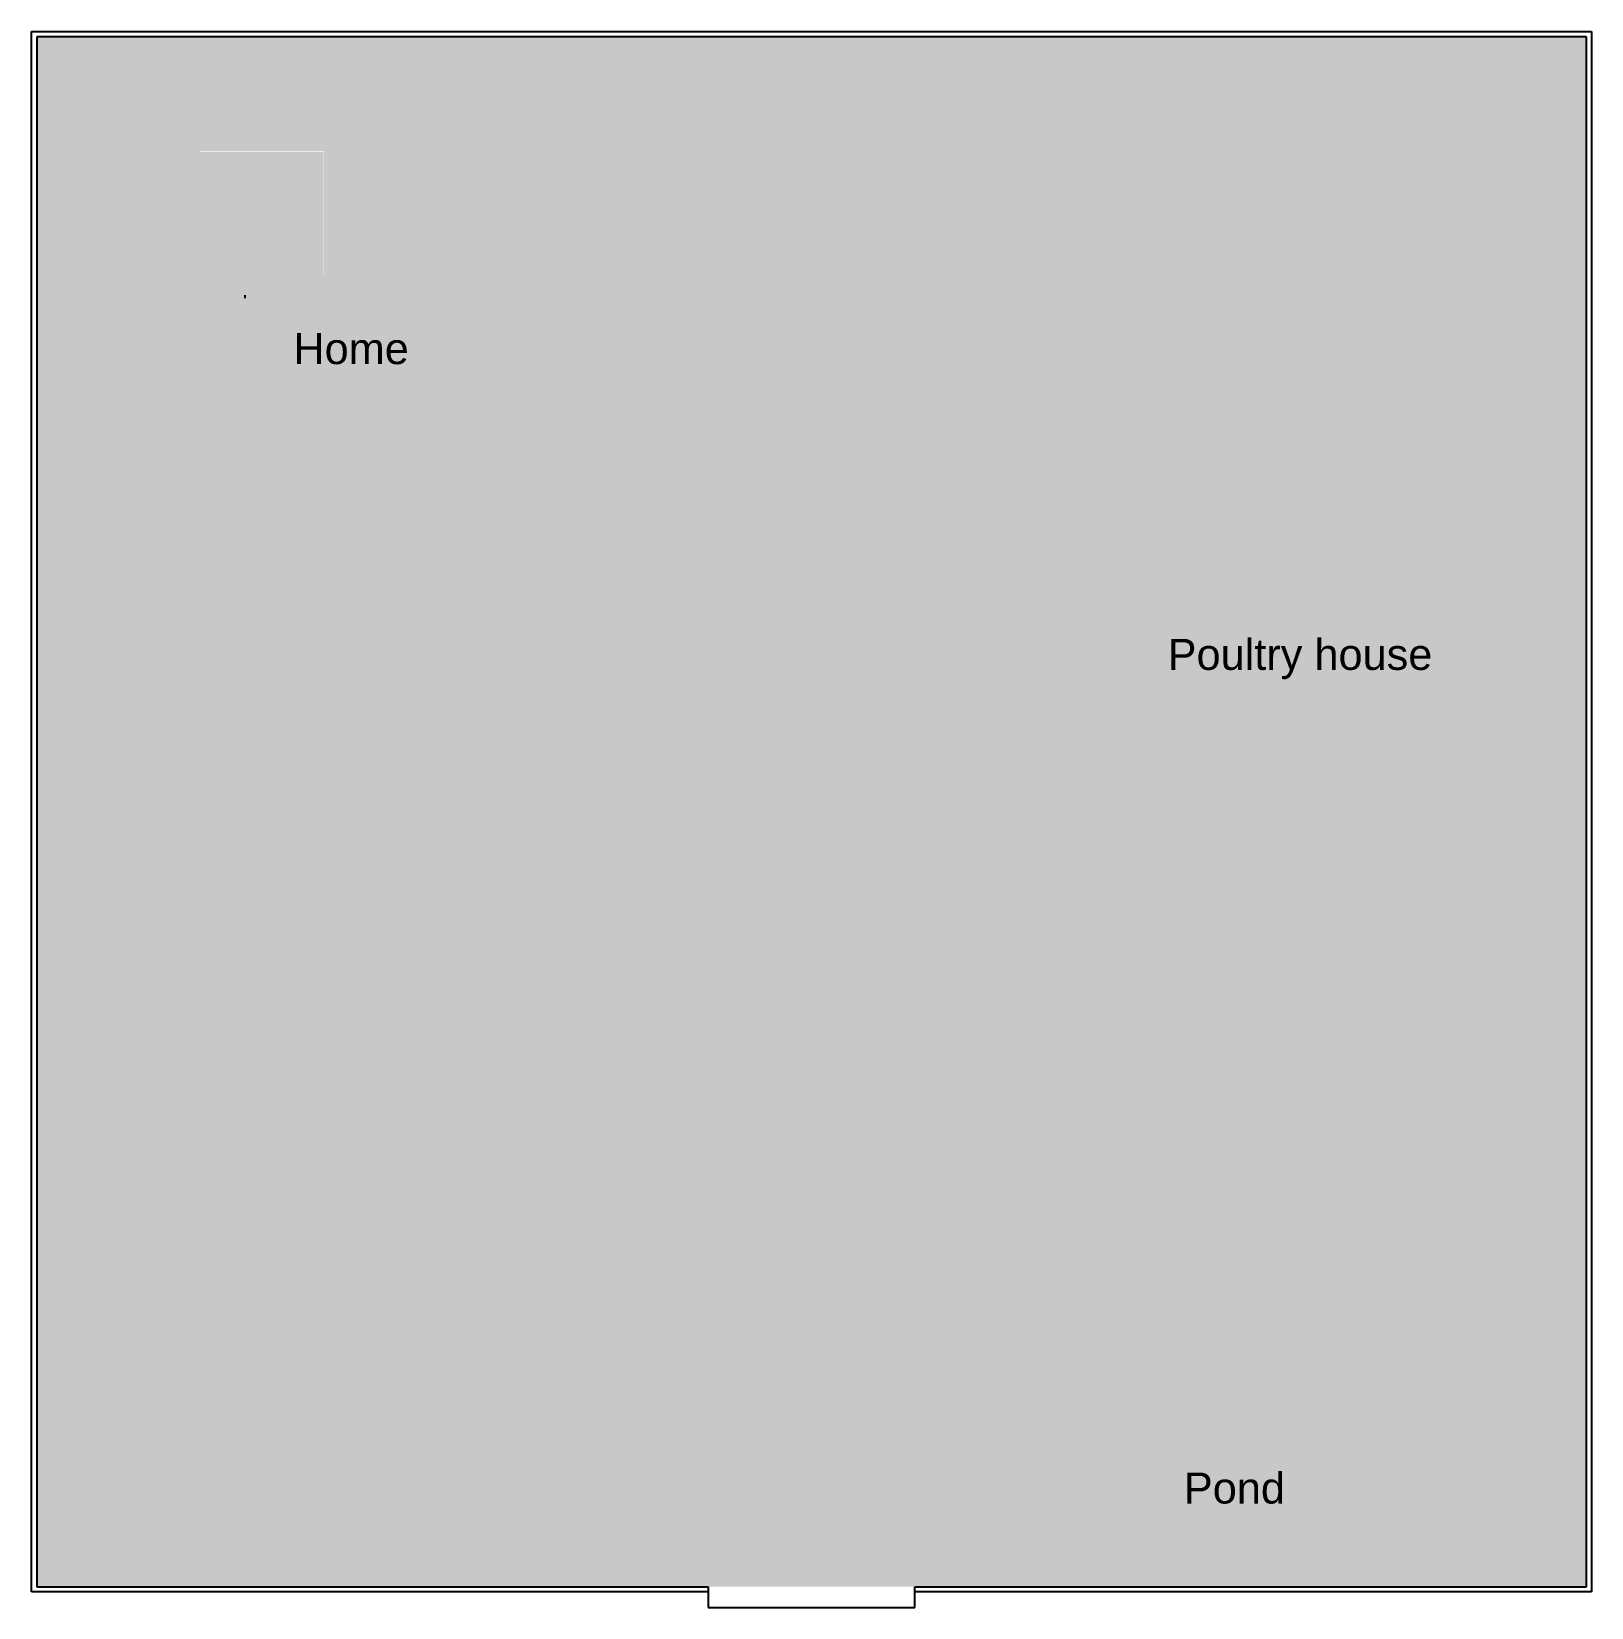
# Model space of a CAD drawing. Header units: inches. Extents: x 85 to 298, y -198 to 57.
# Drawn here: x 146.7 to 297.7, y -198.1 to -45.6 of the extents above; entities that cross this region are included whole.
import ezdxf

# ---------------------------------------------------------------- set-up
doc = ezdxf.new("R2010")
doc.units = ezdxf.units.IN
doc.header["$MEASUREMENT"] = 0
doc.layers.add('Layer1', color=210, linetype='Continuous')
doc.styles.get("Standard").update_dxf_attribs({"font": 'arial.ttf'})

msp = doc.modelspace()

# ---------------------------------------------------------------- texts
at = {"char_height": 3, "attachment_point": 1}
for s, width, insert in [('Home', 7.4235, (172.06, -74.74)), ('Poultry house', 33.648, (256.69, -104.33)), ('Pond', 11.9268, (258.26, -185))]:
    msp.add_mtext_dynamic_manual_height_columns(s, width=width, gutter_width=1, heights=[0], dxfattribs=dict(at, insert=insert))

# ---------------------------------------------------------------- hatches: boundary and pattern name
at = {"true_color": 0x136734}
h = msp.add_hatch(dxfattribs=at)
h.set_pattern_fill('AR-SAND', color=116)
h.paths.add_polyline_path([(297.22, -196.06), (297.22, -46.06), (147.22, -46.06), (147.22, -196.06)])
h.paths.add_polyline_path([(174.95, -69.18), (170.95, -69.18), (162.95, -69.18), (162.95, -57.18), (162.98, -57.18), (162.98, -57.12), (174.98, -57.12), (174.98, -69.12), (174.95, -69.12)], flags=16)
h.paths.add_polyline_path([(174.95, -69.18), (170.95, -69.18), (162.95, -69.18), (162.95, -57.18), (174.95, -57.18)], flags=16)
at = {"true_color": 0x7aafdf}
h = msp.add_hatch(dxfattribs=at)
h.set_pattern_fill('ANSI38', color=143)
h.set_pattern_definition([(45, (-126.38484, 25.05728), (-0.088388348, 0.088388348), []), (135, (-126.38484, 25.05728), (-0.265165043, 0.088388348), [0.3125, -0.1875])])
h.paths.add_polyline_path([(243.76, -121.32), (243.76, -181.32), (283.76, -181.32), (283.76, -121.32)])

# ---------------------------------------------------------------- linework, layer by layer
for p, q in [((146.72, -196.56), (146.72, -45.56)), ((146.72, -45.56), (147.22, -45.56)), ((147.22, -45.56), (297.72, -45.56)), ((297.72, -45.56), (297.72, -196.56)), ((197.22, -46.06), (147.22, -46.06)), ((147.22, -46.06), (147.22, -96.06)), ((297.22, -46.06), (197.22, -46.06)), ((297.22, -196.06), (297.22, -46.06)), ((147.22, -96.06), (147.22, -196.06)), ((212.22, -196.56), (146.72, -196.56)), ((147.22, -196.06), (212.22, -196.06)), ((147.22, -196.06), (212.22, -196.06)), ((212.22, -196.06), (212.22, -198.06)), ((232.22, -198.06), (232.22, -196.06)), ((232.22, -196.06), (297.22, -196.06)), ((297.72, -196.56), (232.22, -196.56)), ((212.22, -198.06), (232.22, -198.06))]:
    msp.add_line(p, q)
at = {"layer": 'Layer1'}
msp.add_lwpolyline([(167.35, -71.06), (167.35, -71.36)], dxfattribs=at)

msp.set_redraw_order([(e.dxf.handle, doc.entitydb.next_handle()) for e in msp.query("TEXT MTEXT ATTDEF DIMENSION ARC_DIMENSION")])  # texts and dimensions are drawn at this point

doc.saveas('drawing.dxf')
